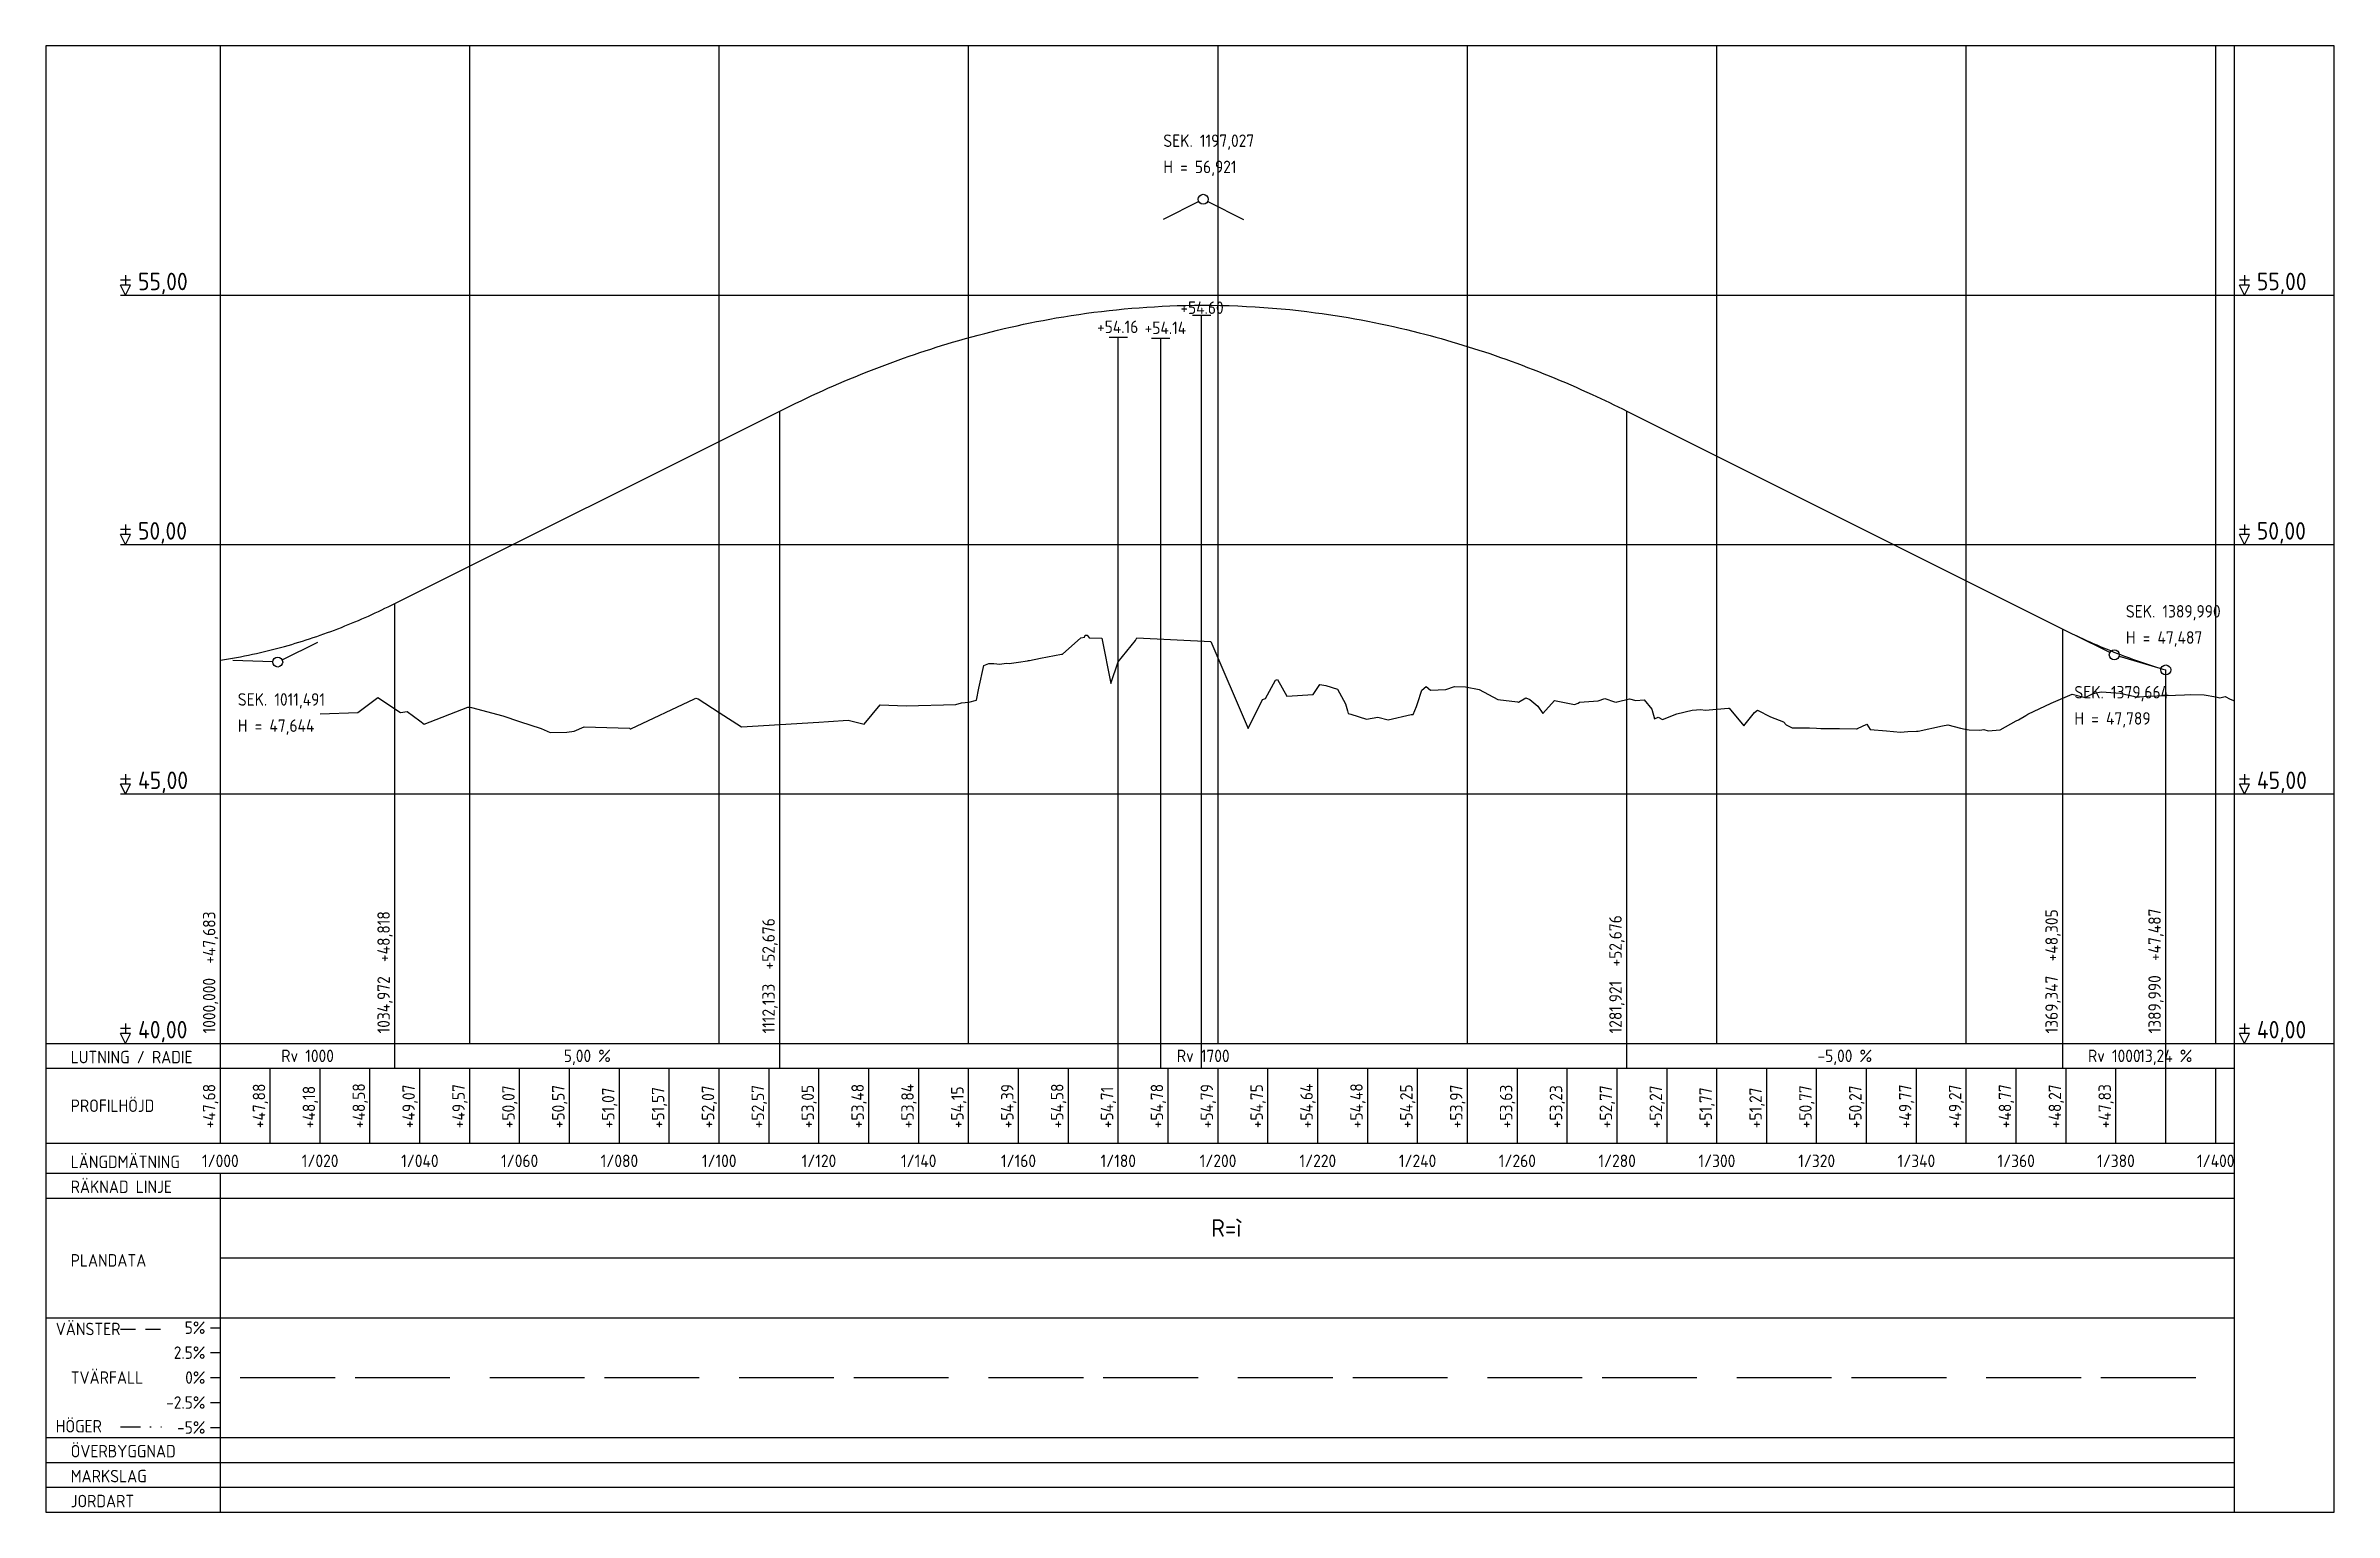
# Model space of a CAD drawing. Header units: metres. Extents: x 166122 to 177816, y 6220705 to 6231023.
# Drawn here: x 173297.1 to 173755.8, y 6224064.2 to 6224358.2 of the extents above; entities that cross this region are included whole.
import ezdxf
from ezdxf.enums import TextEntityAlignment as Align

# ---------------------------------------------------------------- set-up
doc = ezdxf.new("R2010")
doc.units = ezdxf.units.M
for name, pattern in [('CENTRUMLINJE', [27, 20, -3, 1, -3]), ('DIVIDE', [10, 4, -2, 0, -2, 0, -2]), ('STRECKAD_3', [5, 3, -2])]:
    doc.linetypes.add(name, pattern=pattern)
for name, color, linetype in [('M-362B', 4, 'Continuous'), ('M-364', 6, 'Continuous'), ('M-368-T', 1, 'Continuous'), ('M-368A', 7, 'Continuous'), ('M-368B', 251, 'Continuous'), ('M-368C', 7, 'CENTRUMLINJE')]:
    doc.layers.add(name, color=color, linetype=linetype)
doc.styles.add('ISO35', font='ISO3098', dxfattribs={"height": 3.5})
doc.styles.add('P_ISO_25', font='iso.shx', dxfattribs={"height": 4})
doc.styles.add('P_ISO_35', font='ISO', dxfattribs={"height": 3.5})

msp = doc.modelspace()

# ---------------------------------------------------------------- texts
at = {"layer": 'M-368-T'}
for s, height, style, p in [('SEK. 1197,027', 2.5, 'P_ISO_25', (173521.1, 6224337.87)), ('H = 56,921', 2.5, 'P_ISO_25', (173521.1, 6224332.62)), ('55,00', 3.5, 'P_ISO_35', (173315.57, 6224309.15)), ('55,00', 3.5, 'P_ISO_35', (173740.32, 6224309.15)), ('+54.60', 2.5, 'P_ISO_25', (173524.52, 6224304.39)), ('+54.16', 2.5, 'P_ISO_25', (173507.82, 6224300.56)), ('+54.14', 2.5, 'P_ISO_25', (173517.36, 6224300.36)), ('50,00', 3.5, 'P_ISO_35', (173315.57, 6224259.15)), ('50,00', 3.5, 'P_ISO_35', (173740.32, 6224259.15)), ('SEK. 1389,990', 2.5, 'P_ISO_25', (173714.06, 6224243.52)), ('H = 47,487', 2.5, 'P_ISO_25', (173714.06, 6224238.27)), ('SEK. 1011,491', 2.5, 'P_ISO_25', (173335.57, 6224225.85)), ('SEK. 1379,664', 2.5, 'P_ISO_25', (173703.74, 6224227.3)), ('H = 47,789', 2.5, 'P_ISO_25', (173703.74, 6224222.05)), ('H = 47,644', 2.5, 'P_ISO_25', (173335.57, 6224220.6)), ('45,00', 3.5, 'P_ISO_35', (173315.57, 6224209.15)), ('45,00', 3.5, 'P_ISO_35', (173740.32, 6224209.15)), ('40,00', 3.5, 'P_ISO_35', (173315.57, 6224159.15)), ('40,00', 3.5, 'P_ISO_35', (173740.32, 6224159.15)), ('R=ì', 3.5, 'ISO35', (173530.69, 6224119.4))]:
    msp.add_text(s, height=height, dxfattribs=dict(at, style=style)).set_placement(p)
at = {"layer": 'M-368-T', "style": 'P_ISO_25'}
for s, p in [('1000,000  +47,683', (173331.07, 6224160.15)), ('1034,972  +48,818', (173366.05, 6224160.15)), ('1112,133  +52,676', (173443.21, 6224160.15)), ('1281,921  +52,676', (173612.99, 6224160.15)), ('1369,347  +48,305', (173700.42, 6224160.15)), ('1389,990  +47,487', (173721.06, 6224160.15)), ('1389,990  +47,487', (173721.06, 6224160.15)), ('+47,68', (173331.07, 6224141.15)), ('+47,88', (173341.07, 6224141.15)), ('+48,18', (173351.07, 6224141.15)), ('+48,58', (173361.07, 6224141.15)), ('+49,07', (173371.07, 6224141.15)), ('+49,57', (173381.07, 6224141.15)), ('+50,07', (173391.07, 6224141.15)), ('+50,57', (173401.07, 6224141.15)), ('+51,07', (173411.07, 6224141.15)), ('+51,57', (173421.07, 6224141.15)), ('+52,07', (173431.07, 6224141.15)), ('+52,57', (173441.07, 6224141.15)), ('+53,05', (173451.07, 6224141.15)), ('+53,48', (173461.07, 6224141.15)), ('+53,84', (173471.07, 6224141.15)), ('+54,15', (173481.07, 6224141.15)), ('+54,39', (173491.07, 6224141.15)), ('+54,58', (173501.07, 6224141.15)), ('+54,71', (173511.07, 6224141.15)), ('+54,78', (173521.07, 6224141.15)), ('+54,79', (173531.07, 6224141.15)), ('+54,75', (173541.07, 6224141.15)), ('+54,64', (173551.07, 6224141.15)), ('+54,48', (173561.07, 6224141.15)), ('+54,25', (173571.07, 6224141.15)), ('+53,97', (173581.07, 6224141.15)), ('+53,63', (173591.07, 6224141.15)), ('+53,23', (173601.07, 6224141.15)), ('+52,77', (173611.07, 6224141.15)), ('+52,27', (173621.07, 6224141.15)), ('+51,77', (173631.07, 6224141.15)), ('+51,27', (173641.07, 6224141.15)), ('+50,77', (173651.07, 6224141.15)), ('+50,27', (173661.07, 6224141.15)), ('+49,77', (173671.07, 6224141.15)), ('+49,27', (173681.07, 6224141.15)), ('+48,77', (173691.07, 6224141.15)), ('+48,27', (173701.07, 6224141.15)), ('+47,83', (173711.07, 6224141.15))]:
    msp.add_text(s, height=2.5, rotation=90, dxfattribs=at).set_placement(p)
at = {"layer": 'M-368-T', "linetype": 'Continuous', "style": 'P_ISO_25'}
for s, p in [('LUTNING / RADIE', (173302.07, 6224154.15)), ('PROFILHÖJD', (173302.07, 6224144.4)), ('LÄNGDMÄTNING', (173302.07, 6224133.15)), ('RÄKNAD LINJE', (173302.07, 6224128.15)), ('PLANDATA', (173302.07, 6224113.4)), ('VÄNSTER', (173299.07, 6224099.65)), ('TVÄRFALL', (173302.07, 6224089.9)), ('HÖGER', (173299.07, 6224080.15)), ('ÖVERBYGGNAD', (173302.07, 6224075.15)), ('MARKSLAG', (173302.07, 6224070.15)), ('JORDART', (173302.07, 6224065.15))]:
    msp.add_text(s, height=2.5, dxfattribs=at).set_placement(p)
for s, p in [('Rv 1000', (173349.56, 6224155.65)), ('5,00 %', (173405.63, 6224155.65)), ('Rv 1700', (173529.1, 6224155.65)), ('-5,00 %', (173657.71, 6224155.65)), ('Rv 1000', (173711.74, 6224155.65)), ('13,24 %', (173722.06, 6224155.65))]:
    msp.add_text(s, height=2.5, dxfattribs=at).set_placement(p, align=Align.MIDDLE_CENTER)
at = {"layer": 'M-368-T', "style": 'P_ISO_25'}
for s, p in [('1/000', (173332.07, 6224133.35)), ('1/020', (173352.07, 6224133.35)), ('1/040', (173372.07, 6224133.35)), ('1/060', (173392.07, 6224133.35)), ('1/080', (173412.07, 6224133.35)), ('1/100', (173432.07, 6224133.35)), ('1/120', (173452.07, 6224133.35)), ('1/140', (173472.07, 6224133.35)), ('1/160', (173492.07, 6224133.35)), ('1/180', (173512.07, 6224133.35)), ('1/200', (173532.07, 6224133.35)), ('1/220', (173552.07, 6224133.35)), ('1/240', (173572.07, 6224133.35)), ('1/260', (173592.07, 6224133.35)), ('1/280', (173612.07, 6224133.35)), ('1/300', (173632.07, 6224133.35)), ('1/320', (173652.07, 6224133.35)), ('1/340', (173672.07, 6224133.35)), ('1/360', (173692.07, 6224133.35)), ('1/380', (173712.07, 6224133.35)), ('1/400', (173732.07, 6224133.35))]:
    msp.add_text(s, height=2.5, dxfattribs=at).set_placement(p, align=Align.CENTER)
at = {"layer": 'M-368-T', "linetype": 'Continuous', "style": 'P_ISO_25'}
for s, p in [('5%', (173329.07, 6224099.9)), ('2.5%', (173329.07, 6224094.9)), ('0%', (173329.07, 6224089.9)), ('-2.5%', (173329.07, 6224084.9)), ('-5%', (173329.07, 6224079.9))]:
    msp.add_text(s, height=2.5, dxfattribs=at).set_placement(p, align=Align.RIGHT)

# ---------------------------------------------------------------- linework, layer by layer
at = {"flags": 128}
for points in [[(173526.93, 6224304.15), (173530.62, 6224304.15)], [(173528.77, 6224153.15), (173528.77, 6224304.15)], [(173510.23, 6224299.75), (173513.92, 6224299.75)], [(173512.07, 6224153.15), (173512.07, 6224299.75)], [(173518.73, 6224299.55), (173522.42, 6224299.55)], [(173520.57, 6224153.15), (173520.57, 6224299.55)]]:
    msp.add_lwpolyline(points, dxfattribs=at)
at = {"layer": 'M-362B', "flags": 128}
msp.add_lwpolyline([(173352.07, 6224224.23), (173359.63, 6224224.46), (173363.67, 6224227.5), (173368.17, 6224224.51), (173369.55, 6224224.67), (173372.07, 6224222.82), (173372.96, 6224222.17), (173381.71, 6224225.58), (173382, 6224225.58), (173382.39, 6224225.46), (173388.7, 6224223.85), (173392.07, 6224222.71), (173396.37, 6224221.26), (173398.19, 6224220.48), (173401.5, 6224220.52), (173403.02, 6224220.74), (173404.99, 6224221.62), (173414.08, 6224221.33), (173414.22, 6224221.18), (173414.38, 6224221.19), (173427.12, 6224227.25), (173427.36, 6224227.35), (173427.83, 6224227.21), (173432.07, 6224224.48), (173436.56, 6224221.59), (173452.07, 6224222.54), (173453.95, 6224222.65), (173457.9, 6224222.92), (173461.11, 6224222.15), (173464.36, 6224226.04), (173469.55, 6224225.81), (173479.48, 6224226.09), (173480.63, 6224226.4), (173482.13, 6224226.58), (173483.66, 6224226.96), (173484.09, 6224229.36), (173485.14, 6224233.93), (173486.11, 6224234.29), (173487.15, 6224234.34), (173488.36, 6224234.16), (173489.62, 6224234.41), (173490.18, 6224234.32), (173492.07, 6224234.59), (173493.88, 6224234.85), (173494.09, 6224234.9), (173494.28, 6224234.92), (173496.47, 6224235.37), (173500.69, 6224236.19), (173500.8, 6224236.17), (173500.91, 6224236.2), (173504.57, 6224239.44), (173505.29, 6224239.56), (173505.46, 6224240.01), (173505.84, 6224239.98), (173506.24, 6224239.48), (173508.79, 6224239.4), (173510.59, 6224230.3), (173512.07, 6224234.64), (173515.51, 6224238.93), (173515.79, 6224239.44), (173530.64, 6224238.73), (173538.09, 6224221.29), (173540.98, 6224227.08), (173541.56, 6224227.3), (173543.6, 6224230.97), (173543.98, 6224231.11), (173545.84, 6224227.78), (173551.15, 6224228.09), (173552.07, 6224229.5), (173552.47, 6224230.11), (173553.71, 6224229.92), (173556.03, 6224229.19), (173557.63, 6224226.22), (173558.02, 6224224.8), (173558.17, 6224224.31), (173558.7, 6224224.16), (173561.85, 6224223.14), (173564.09, 6224223.53), (173566.2, 6224223.03), (173570.79, 6224224.07), (173571.2, 6224224.1), (173571.87, 6224225.68), (173572.07, 6224226.29), (173572.95, 6224228.94), (173573.77, 6224229.72), (173574.64, 6224228.94), (173577.74, 6224229.13), (173579.49, 6224229.7), (173581.68, 6224229.65), (173584.39, 6224229.09), (173588.16, 6224227.12), (173592.07, 6224226.6), (173592.27, 6224226.58), (173593.78, 6224227.4), (173594.59, 6224227.09), (173596.15, 6224225.73), (173597.16, 6224224.27), (173599.53, 6224226.89), (173603.54, 6224226.11), (173604.23, 6224226.36), (173604.54, 6224226.55), (173608.26, 6224226.8), (173609.64, 6224227.28), (173611.56, 6224226.65), (173611.95, 6224226.58), (173612.07, 6224226.61), (173614.53, 6224227.22), (173615.81, 6224226.92), (173617.51, 6224227.02), (173619.04, 6224225.14), (173619.58, 6224223.2), (173620.32, 6224223.57), (173621.2, 6224223.06), (173624.05, 6224224.21), (173627.1, 6224224.96), (173628.83, 6224225.07), (173629.74, 6224224.94), (173632.07, 6224225.15), (173634.42, 6224225.36), (173634.55, 6224225.37), (173634.56, 6224225.35), (173637.5, 6224221.82), (173638.02, 6224222.48), (173639.62, 6224224.5), (173640.21, 6224224.95), (173642.82, 6224223.6), (173645.43, 6224222.61), (173645.94, 6224222.03), (173647.14, 6224221.41), (173650.61, 6224221.38), (173652.07, 6224221.33), (173652.94, 6224221.29), (173653.85, 6224221.3), (173656.65, 6224221.3), (173660.05, 6224221.2), (173660.1, 6224221.21), (173660.2, 6224221.2), (173660.25, 6224221.3), (173662.13, 6224222.16), (173662.8, 6224221.06), (173666.05, 6224220.83), (173668.88, 6224220.56), (173670.32, 6224220.65), (173672.07, 6224220.75), (173672.4, 6224220.76), (173677.27, 6224221.79), (173678.35, 6224222.02), (173680.91, 6224221.35), (173681.81, 6224221.14), (173682.61, 6224221), (173684.76, 6224220.96), (173685.6, 6224221.08), (173686.44, 6224220.83), (173688.89, 6224220.98), (173692.07, 6224222.79), (173692.51, 6224223.03), (173694.02, 6224223.89), (173694.41, 6224224.12), (173699.08, 6224226.34), (173699.54, 6224226.55), (173703.3, 6224228.14), (173705.89, 6224227.51), (173707.51, 6224228.28), (173709.11, 6224228.65), (173712.07, 6224228.42), (173712.89, 6224228.36), (173714.63, 6224227.96), (173716.19, 6224227.61), (173716.82, 6224227.63), (173718.5, 6224227.75), (173725.79, 6224228.02), (173727.06, 6224228.07), (173729.75, 6224228.04), (173732.07, 6224227.6), (173732.92, 6224227.44), (173733.97, 6224227.68), (173734.97, 6224227.13), (173735.82, 6224226.84)], dxfattribs=at)
at = {"layer": 'M-364', "flags": 128}
msp.add_lwpolyline([(173332.07, 6224234.98, 0.030734), (173344.92, 6224237.73, 0.025707), (173356.34, 6224241.56, 0.022388), (173367.05, 6224246.34), (173444.21, 6224284.92, -0.021272), (173461.53, 6224292.7, -0.022787), (173478.86, 6224298.7, -0.029006), (173499.65, 6224303.58, -0.035309), (173523.9, 6224306.05, -0.040662), (173551.62, 6224304.64, -0.029486), (173572.41, 6224300.61, -0.023332), (173589.74, 6224295.31, -0.021899), (173607.06, 6224288.24, -0.008315), (173613.99, 6224284.92), (173701.42, 6224241.21, 0.022926), (173712.37, 6224236.33, 0.021732), (173722.06, 6224233.02), (173722.06, 6224233.02)], format="xyb", dxfattribs=at)
at = {"layer": 'M-368-T'}
for p, q in [((173314.07, 6224311.15), (173312.07, 6224311.15)), ((173313.07, 6224312.15), (173313.07, 6224310.15)), ((173738.82, 6224311.15), (173736.82, 6224311.15)), ((173737.82, 6224312.15), (173737.82, 6224310.15)), ((173313.07, 6224308.15), (173312.07, 6224310.15)), ((173314.07, 6224310.15), (173312.07, 6224310.15)), ((173313.07, 6224308.15), (173314.07, 6224310.15)), ((173737.82, 6224308.15), (173736.82, 6224310.15)), ((173738.82, 6224310.15), (173736.82, 6224310.15)), ((173737.82, 6224308.15), (173738.82, 6224310.15)), ((173314.07, 6224261.15), (173312.07, 6224261.15)), ((173313.07, 6224262.15), (173313.07, 6224260.15)), ((173738.82, 6224261.15), (173736.82, 6224261.15)), ((173737.82, 6224262.15), (173737.82, 6224260.15)), ((173313.07, 6224258.15), (173312.07, 6224260.15)), ((173314.07, 6224260.15), (173312.07, 6224260.15)), ((173313.07, 6224258.15), (173314.07, 6224260.15)), ((173737.82, 6224258.15), (173736.82, 6224260.15)), ((173738.82, 6224260.15), (173736.82, 6224260.15)), ((173737.82, 6224258.15), (173738.82, 6224260.15)), ((173314.07, 6224211.15), (173312.07, 6224211.15)), ((173313.07, 6224208.15), (173312.07, 6224210.15)), ((173314.07, 6224210.15), (173312.07, 6224210.15)), ((173313.07, 6224212.15), (173313.07, 6224210.15)), ((173313.07, 6224208.15), (173314.07, 6224210.15)), ((173738.82, 6224211.15), (173736.82, 6224211.15)), ((173737.82, 6224208.15), (173736.82, 6224210.15)), ((173738.82, 6224210.15), (173736.82, 6224210.15)), ((173737.82, 6224212.15), (173737.82, 6224210.15)), ((173737.82, 6224208.15), (173738.82, 6224210.15)), ((173314.07, 6224161.15), (173312.07, 6224161.15)), ((173313.07, 6224158.15), (173312.07, 6224160.15)), ((173314.07, 6224160.15), (173312.07, 6224160.15)), ((173313.07, 6224162.15), (173313.07, 6224160.15)), ((173313.07, 6224158.15), (173314.07, 6224160.15)), ((173738.82, 6224161.15), (173736.82, 6224161.15)), ((173737.82, 6224158.15), (173736.82, 6224160.15)), ((173738.82, 6224160.15), (173736.82, 6224160.15)), ((173737.82, 6224162.15), (173737.82, 6224160.15)), ((173737.82, 6224158.15), (173738.82, 6224160.15))]:
    msp.add_line(p, q, dxfattribs=at)
at = {"layer": 'M-368-T', "linetype": 'Continuous'}
for p, q in [((173367.05, 6224153.15), (173367.05, 6224158.15)), ((173444.21, 6224153.15), (173444.21, 6224158.15)), ((173613.99, 6224153.15), (173613.99, 6224158.15)), ((173701.42, 6224153.15), (173701.42, 6224158.15)), ((173722.06, 6224153.15), (173722.06, 6224158.15)), ((173722.06, 6224153.15), (173722.06, 6224158.15))]:
    msp.add_line(p, q, dxfattribs=at)
at = {"layer": 'M-368A'}
msp.add_lwpolyline([(173297.07, 6224064.15), (173755.82, 6224064.15), (173755.82, 6224358.15), (173297.07, 6224358.15), (173297.07, 6224064.15)], dxfattribs=at)
at = {"layer": 'M-368B'}
for p, q in [((173332.07, 6224158.15), (173332.07, 6224358.15)), ((173382.07, 6224158.15), (173382.07, 6224358.15)), ((173432.07, 6224158.15), (173432.07, 6224358.15)), ((173482.07, 6224158.15), (173482.07, 6224358.15)), ((173532.07, 6224158.15), (173532.07, 6224358.15)), ((173582.07, 6224158.15), (173582.07, 6224358.15)), ((173632.07, 6224158.15), (173632.07, 6224358.15)), ((173682.07, 6224158.15), (173682.07, 6224358.15)), ((173732.07, 6224158.15), (173732.07, 6224358.15)), ((173735.82, 6224064.15), (173735.82, 6224358.15)), ((173528.21, 6224326.92), (173521.05, 6224323.34)), ((173530, 6224326.92), (173537.15, 6224323.34)), ((173312.07, 6224308.15), (173755.82, 6224308.15)), ((173444.21, 6224158.15), (173444.21, 6224284.92)), ((173613.99, 6224158.15), (173613.99, 6224284.92)), ((173312.07, 6224258.15), (173755.82, 6224258.15)), ((173367.05, 6224158.15), (173367.05, 6224246.34)), ((173344.46, 6224235.05), (173351.62, 6224238.62)), ((173701.42, 6224158.15), (173701.42, 6224241.21)), ((173710.84, 6224236.49), (173703.69, 6224240.07)), ((173332.07, 6224158.15), (173332.07, 6224234.98)), ((173342.57, 6224234.63), (173334.57, 6224234.9)), ((173712.7, 6224235.77), (173720.38, 6224233.52)), ((173722.06, 6224158.15), (173722.06, 6224233.02)), ((173722.06, 6224158.15), (173722.06, 6224233.02)), ((173312.07, 6224208.15), (173755.82, 6224208.15)), ((173297.07, 6224158.15), (173755.82, 6224158.15)), ((173332.07, 6224138.15), (173332.07, 6224158.15)), ((173297.07, 6224153.15), (173735.82, 6224153.15)), ((173342.07, 6224138.15), (173342.07, 6224153.15)), ((173352.07, 6224138.15), (173352.07, 6224153.15)), ((173362.07, 6224138.15), (173362.07, 6224153.15)), ((173372.07, 6224138.15), (173372.07, 6224153.15)), ((173382.07, 6224138.15), (173382.07, 6224153.15)), ((173392.07, 6224138.15), (173392.07, 6224153.15)), ((173402.07, 6224138.15), (173402.07, 6224153.15)), ((173412.07, 6224138.15), (173412.07, 6224153.15)), ((173422.07, 6224138.15), (173422.07, 6224153.15)), ((173432.07, 6224138.15), (173432.07, 6224153.15)), ((173442.07, 6224138.15), (173442.07, 6224153.15)), ((173452.07, 6224138.15), (173452.07, 6224153.15)), ((173462.07, 6224138.15), (173462.07, 6224153.15)), ((173472.07, 6224138.15), (173472.07, 6224153.15)), ((173482.07, 6224138.15), (173482.07, 6224153.15)), ((173492.07, 6224138.15), (173492.07, 6224153.15)), ((173502.07, 6224138.15), (173502.07, 6224153.15)), ((173512.07, 6224138.15), (173512.07, 6224153.15)), ((173522.07, 6224138.15), (173522.07, 6224153.15)), ((173532.07, 6224138.15), (173532.07, 6224153.15)), ((173542.07, 6224138.15), (173542.07, 6224153.15)), ((173552.07, 6224138.15), (173552.07, 6224153.15)), ((173562.07, 6224138.15), (173562.07, 6224153.15)), ((173572.07, 6224138.15), (173572.07, 6224153.15)), ((173582.07, 6224138.15), (173582.07, 6224153.15)), ((173592.07, 6224138.15), (173592.07, 6224153.15)), ((173602.07, 6224138.15), (173602.07, 6224153.15)), ((173612.07, 6224138.15), (173612.07, 6224153.15)), ((173622.07, 6224138.15), (173622.07, 6224153.15)), ((173632.07, 6224138.15), (173632.07, 6224153.15)), ((173642.07, 6224138.15), (173642.07, 6224153.15)), ((173652.07, 6224138.15), (173652.07, 6224153.15)), ((173662.07, 6224138.15), (173662.07, 6224153.15)), ((173672.07, 6224138.15), (173672.07, 6224153.15)), ((173682.07, 6224138.15), (173682.07, 6224153.15)), ((173692.07, 6224138.15), (173692.07, 6224153.15)), ((173702.07, 6224138.15), (173702.07, 6224153.15)), ((173712.07, 6224138.15), (173712.07, 6224153.15)), ((173722.07, 6224138.15), (173722.07, 6224153.15)), ((173732.07, 6224138.15), (173732.07, 6224153.15)), ((173297.07, 6224138.15), (173735.82, 6224138.15)), ((173297.07, 6224132.15), (173735.82, 6224132.15)), ((173332.07, 6224064.15), (173332.07, 6224132.15)), ((173297.07, 6224127.15), (173735.82, 6224127.15)), ((173297.07, 6224103.15), (173735.82, 6224103.15)), ((173330.07, 6224101.15), (173332.07, 6224101.15)), ((173330.07, 6224096.15), (173332.07, 6224096.15)), ((173330.07, 6224091.15), (173332.07, 6224091.15)), ((173330.07, 6224086.15), (173332.07, 6224086.15)), ((173297.07, 6224079.15), (173735.82, 6224079.15)), ((173330.07, 6224081.15), (173332.07, 6224081.15)), ((173297.07, 6224074.15), (173735.82, 6224074.15)), ((173297.07, 6224069.15), (173735.82, 6224069.15))]:
    msp.add_line(p, q, dxfattribs=at)
at = {"layer": 'M-368B', "linetype": 'STRECKAD_3'}
msp.add_line((173312.07, 6224100.85), (173322.07, 6224100.85), dxfattribs=at)
at = {"layer": 'M-368B', "linetype": 'DIVIDE'}
msp.add_line((173312.07, 6224081.25), (173322.07, 6224081.25), dxfattribs=at)
at = {"layer": 'M-368B'}
msp.add_lwpolyline([(173332.07, 6224115.15), (173735.82, 6224115.15)], dxfattribs=at)
for centre in [(173529.1, 6224327.37), (173343.57, 6224234.6), (173711.74, 6224236.05), (173722.06, 6224233.02)]:
    msp.add_circle(centre, 1, dxfattribs=at)
at = {"layer": 'M-368C'}
for p, q in [((173337.07, 6224115.15), (173347.07, 6224115.15)), ((173352.07, 6224115.15), (173362.07, 6224115.15)), ((173367.07, 6224115.15), (173377.07, 6224115.15)), ((173387.07, 6224115.15), (173397.07, 6224115.15)), ((173402.07, 6224115.15), (173412.07, 6224115.15)), ((173417.07, 6224115.15), (173427.07, 6224115.15)), ((173437.07, 6224115.15), (173447.07, 6224115.15)), ((173452.07, 6224115.15), (173462.07, 6224115.15)), ((173467.07, 6224115.15), (173477.07, 6224115.15)), ((173487.07, 6224115.15), (173497.07, 6224115.15)), ((173502.07, 6224115.15), (173512.07, 6224115.15)), ((173517.07, 6224115.15), (173527.07, 6224115.15)), ((173537.07, 6224115.15), (173547.07, 6224115.15)), ((173552.07, 6224115.15), (173562.07, 6224115.15)), ((173567.07, 6224115.15), (173577.07, 6224115.15)), ((173587.07, 6224115.15), (173597.07, 6224115.15)), ((173602.07, 6224115.15), (173612.07, 6224115.15)), ((173617.07, 6224115.15), (173627.07, 6224115.15)), ((173637.07, 6224115.15), (173647.07, 6224115.15)), ((173652.07, 6224115.15), (173662.07, 6224115.15)), ((173667.07, 6224115.15), (173677.07, 6224115.15)), ((173687.07, 6224115.15), (173697.07, 6224115.15)), ((173702.07, 6224115.15), (173712.07, 6224115.15)), ((173717.07, 6224115.15), (173727.07, 6224115.15)), ((173336.07, 6224091.15), (173355.07, 6224091.15)), ((173359.07, 6224091.15), (173378.07, 6224091.15)), ((173386.07, 6224091.15), (173405.07, 6224091.15)), ((173409.07, 6224091.15), (173428.07, 6224091.15)), ((173436.07, 6224091.15), (173455.07, 6224091.15)), ((173459.07, 6224091.15), (173478.07, 6224091.15)), ((173486.07, 6224091.15), (173505.07, 6224091.15)), ((173509.07, 6224091.15), (173528.07, 6224091.15)), ((173536.07, 6224091.15), (173555.07, 6224091.15)), ((173559.07, 6224091.15), (173578.07, 6224091.15)), ((173586.07, 6224091.15), (173605.07, 6224091.15)), ((173609.07, 6224091.15), (173628.07, 6224091.15)), ((173636.07, 6224091.15), (173655.07, 6224091.15)), ((173659.07, 6224091.15), (173678.07, 6224091.15)), ((173686.07, 6224091.15), (173705.07, 6224091.15)), ((173709.07, 6224091.15), (173728.07, 6224091.15))]:
    msp.add_line(p, q, dxfattribs=at)

msp.set_redraw_order([(e.dxf.handle, doc.entitydb.next_handle()) for e in msp.query("TEXT MTEXT ATTDEF DIMENSION ARC_DIMENSION")])  # texts and dimensions are drawn at this point

doc.saveas('drawing.dxf')
